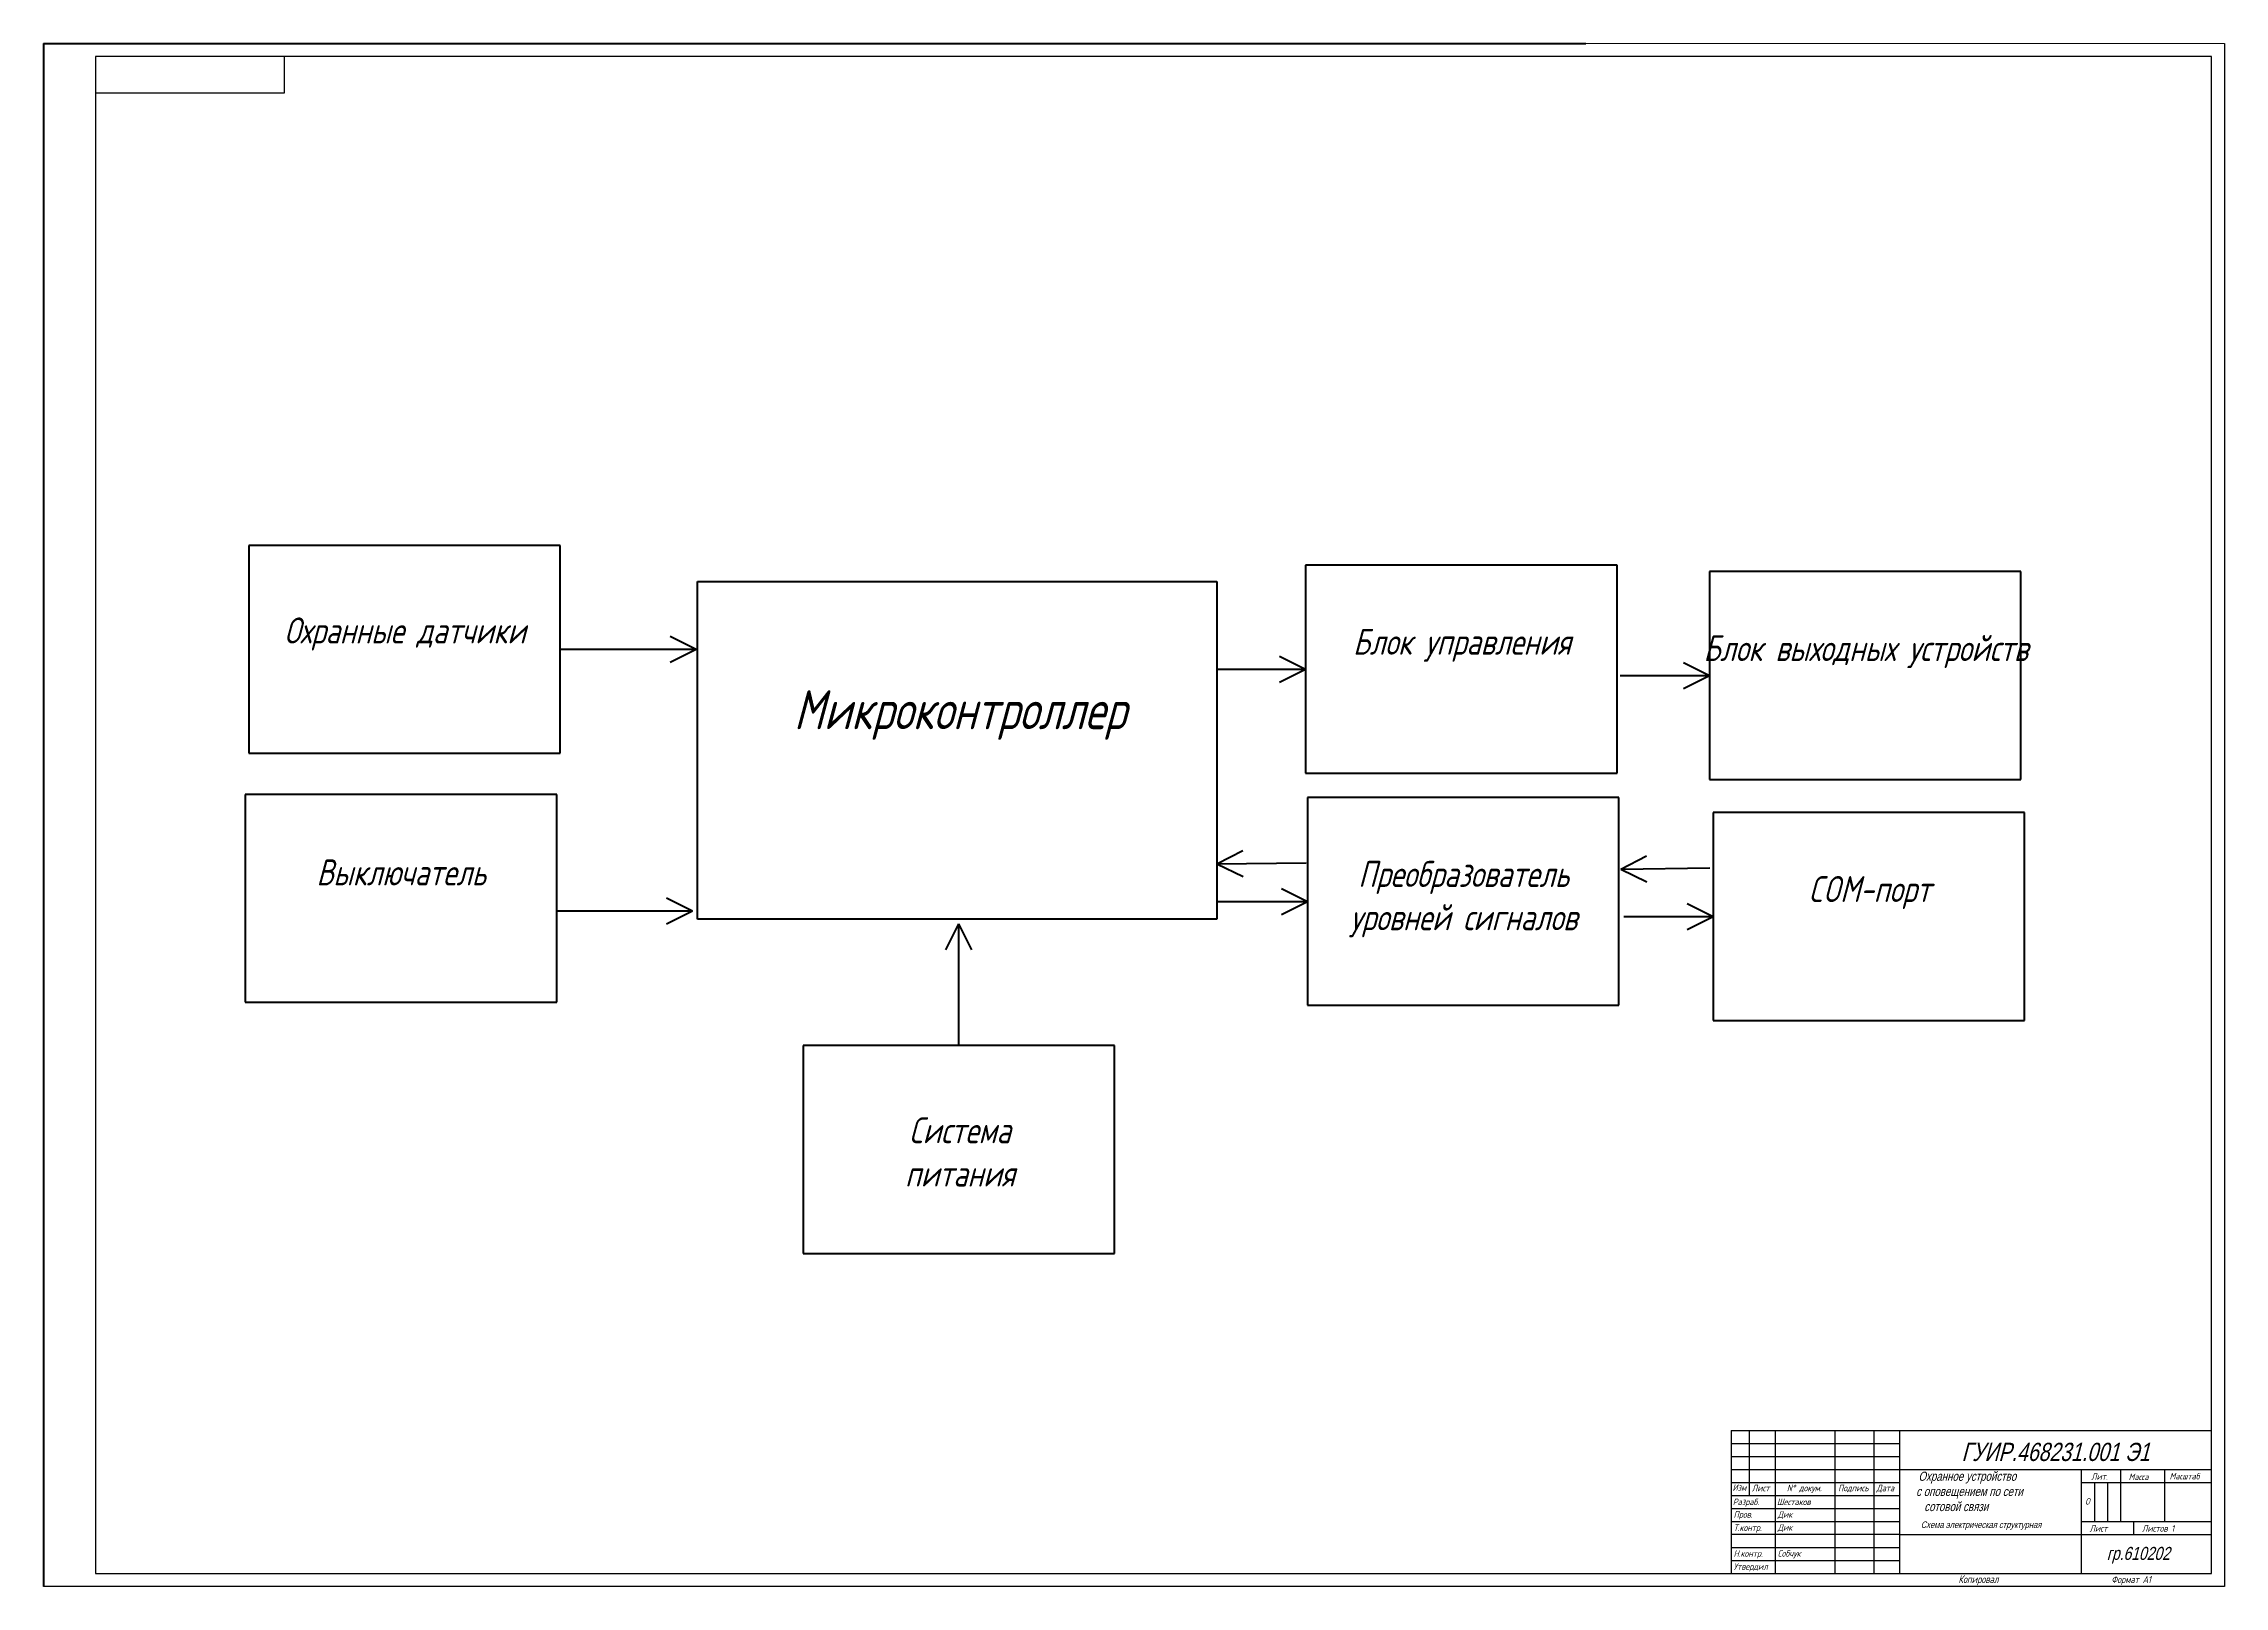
# Model space of a CAD drawing. Header units: millimetres. Extents: x 941 to 3628, y 1472 to 2429.
# Drawn here: x 2098 to 2938, y 1472 to 2066 of the extents above; entities that cross this region are included whole.
import ezdxf

# ---------------------------------------------------------------- set-up
doc = ezdxf.new("R2010")
doc.units = ezdxf.units.MM
doc.layers.add('RAHMEN025', color=7, linetype='Continuous')
doc.layers.add('Текст', color=4, linetype='Continuous')
for name, color, linetype, lineweight in [('TXT', 220, 'Continuous', 20), ('Основная', 7, 'Continuous', 40), ('Рамка', 7, 'Continuous', 60)]:
    doc.layers.add(name, color=color, linetype=linetype, lineweight=lineweight)
doc.styles.add('ESKD', font='standarteskd.shx', dxfattribs={"width": 0.8, "oblique": 15})
doc.styles.add('стиль рамки', font='romans.shx', dxfattribs={"width": 0.75, "oblique": 15, "height": 3.5})
doc.styles.add('стиль1', font='romans.shx', dxfattribs={"width": 0.75, "oblique": 15, "height": 3.5})

msp = doc.modelspace()

# ---------------------------------------------------------------- texts
at = {"style": 'ESKD'}
for s, insert, char_height, width, attachment_point in [('ГУИР.468231.001 Э1', (2873.29, 1523.88), 7, 120, 5), ('\\pxt1;  {\\H0.7x;Охранное устройство\\P  с оповещением по сети \\P     сотовой связи}', (2817.48, 1516.3), 5, 105.9279, 1), ('\\pxt1; Схема электрическая структурная ', (2820.56, 1497.15), 2.5, 112.73, 1), ('гр.610202{\\H0.7x; }', (2893, 1487.34), 5, 105.9279, 1)]:
    msp.add_mtext(s, dxfattribs=dict(at, insert=insert, char_height=char_height, width=width, attachment_point=attachment_point))
at = {"layer": 'Основная', "attachment_point": 1, "style": 'стиль рамки'}
for s, width, insert, char_height in [('\\pxqc;Охранные датчики', 120, (2177.45, 1845.19), 10), ('\\pxqc;Блок управления', 120, (2584.59, 1840.86), 10), ('\\pxqc;Блок выходных устройств', 120, (2740.15, 1838.41), 10), ('\\pxqc;Микроконтроллер ', 141.6897, (2380.38, 1817.18), 15), ('\\pxqc;Выключатель', 120, (2176.05, 1752.05), 10), ('\\pxqc;Преобразователь\\Pуровней сигналов', 120, (2585.28, 1751.44), 10), ('\\pxqc;COM-порт', 120, (2741.56, 1745.64), 10), ('\\pxqc;Система \\Pпитания', 120, (2391.23, 1652.77), 10)]:
    msp.add_mtext_dynamic_manual_height_columns(s, width=width, gutter_width=12.5, heights=[0], dxfattribs=dict(at, insert=insert, char_height=char_height))
at = {"layer": 'Текст', "style": 'стиль1', "oblique": 15, "width": 0.75}
for s, height, p in [('Лит.', 2.5, (2887.01, 1513.22)), ('Масса', 2.5, (2901.41, 1513.05)), ('Масштаб', 2.5, (2917.19, 1513.33)), ('Изм', 2.5, (2748.84, 1508.92)), ('Разраб.', 2.5, (2748.95, 1503.43)), ('Лист', 2.5, (2756.31, 1508.77)), ('Шестаков', 2.5, (2765.95, 1503.43)), ('N%%d докум. ', 2.5, (2769.77, 1508.77)), ('Подпись', 2.5, (2789.51, 1508.77)), ('Дата', 2.5, (2804.3, 1508.77)), ('О  ', 2.5, (2884.68, 1503.64)), ('Пров.', 2.5, (2749.26, 1498.6)), ('Т.контр.', 2.5, (2749.26, 1493.49)), ('Дик', 2.5, (2766.26, 1498.6)), ('Дик', 2.5, (2766.26, 1493.6)), ('Лист   ', 2.5, (2886.39, 1493.22)), ('Листов 1', 2.5, (2906.59, 1493.22)), ('Утвердил', 2.5, (2749.26, 1478.54)), ('Н.контр.', 2.5, (2749.26, 1483.56)), ('Собчук', 2.5, (2766.26, 1483.6)), ('Копировал', 3, (2835.83, 1473.4)), ('Формат А1', 2.75, (2894.76, 1473.4))]:
    msp.add_text(s, height=height, dxfattribs=at).set_placement(p)

# ---------------------------------------------------------------- linework, layer by layer
for p, q in [((2933.29, 2061.15), (2118.29, 2061.15)), ((2118.29, 2061.15), (2118.29, 1477.15)), ((2191.06, 2047.15), (2191.06, 2061.15)), ((2933.29, 1477.15), (2933.29, 2061.15)), ((2118.29, 2047.15), (2191.04, 2047.15)), ((2748.29, 1527.15), (2813.29, 1527.15)), ((2748.29, 1522.15), (2813.29, 1522.15)), ((2748.29, 1517.15), (2813.29, 1517.15)), ((2888.29, 1512.15), (2888.29, 1497.15)), ((2893.29, 1512.15), (2893.29, 1497.15)), ((2748.29, 1502.15), (2813.29, 1502.15)), ((2748.29, 1497.15), (2813.29, 1497.15)), ((2813.29, 1492.15), (2748.29, 1492.15)), ((2748.29, 1487.15), (2813.29, 1487.15)), ((2748.29, 1482.15), (2813.29, 1482.15)), ((2118.29, 1477.15), (2933.29, 1477.15))]:
    msp.add_line(p, q)
for points in [[(2748.29, 1532.15), (2933.29, 1532.15)], [(2748.29, 1532.15), (2748.29, 1477.15)], [(2755.29, 1532.15), (2755.29, 1507.15)], [(2765.29, 1532.15), (2765.29, 1477.15)], [(2788.29, 1532.15), (2788.29, 1477.15)], [(2803.29, 1532.15), (2803.29, 1477.15)], [(2813.29, 1477.15), (2813.29, 1532.15)], [(2748.29, 1512.15), (2813.29, 1512.15)], [(2813.29, 1517.15), (2933.29, 1517.15)], [(2883.29, 1477.15), (2883.29, 1517.15)], [(2883.29, 1512.15), (2933.29, 1512.15)], [(2898.29, 1517.15), (2898.29, 1498.15), (2898.29, 1497.15)], [(2915.29, 1517.15), (2915.29, 1497.15)], [(2748.29, 1507.15), (2813.29, 1507.15)], [(2883.29, 1497.15), (2933.29, 1497.15)], [(2903.29, 1497.15), (2903.29, 1492.15)], [(2813.29, 1492.15), (2933.29, 1492.15)]]:
    msp.add_lwpolyline(points)
at = {"layer": 'RAHMEN025'}
for p, q in [((2938.29, 2066.15), (2938.29, 1472.15)), ((2938.29, 1472.15), (2098.29, 1472.15))]:
    msp.add_line(p, q, dxfattribs=at)
at = {"layer": 'TXT'}
msp.add_line((2692.29, 2066.15), (2938.29, 2066.15), dxfattribs=at)
at = {"layer": 'Основная'}
for p, q in [((2177.32, 1872.95), (2177.32, 1792.95)), ((2297.32, 1872.95), (2177.32, 1872.95)), ((2297.32, 1792.95), (2297.32, 1872.95)), ((2584.38, 1865.3), (2584.38, 1785.3)), ((2704.38, 1865.3), (2584.38, 1865.3)), ((2704.38, 1785.3), (2704.38, 1865.3)), ((2350.14, 1729.1), (2350.14, 1859.1)), ((2350.14, 1859.1), (2550.14, 1859.1)), ((2550.14, 1859.1), (2550.14, 1729.1)), ((2739.94, 1862.85), (2739.94, 1782.85)), ((2859.94, 1862.85), (2739.94, 1862.85)), ((2859.94, 1782.85), (2859.94, 1862.85)), ((2297.32, 1832.95), (2349.65, 1832.95)), ((2339.65, 1837.95), (2349.65, 1832.95)), ((2339.65, 1827.95), (2349.65, 1832.95)), ((2550, 1825.3), (2584.38, 1825.3)), ((2574.38, 1830.3), (2584.38, 1825.3)), ((2574.38, 1820.3), (2584.38, 1825.3)), ((2705.56, 1822.85), (2739.94, 1822.85)), ((2729.94, 1827.85), (2739.94, 1822.85)), ((2729.94, 1817.85), (2739.94, 1822.85)), ((2177.32, 1792.95), (2297.32, 1792.95)), ((2584.38, 1785.3), (2704.38, 1785.3)), ((2739.94, 1782.85), (2859.94, 1782.85)), ((2175.92, 1777.03), (2175.92, 1697.03)), ((2295.92, 1777.03), (2175.92, 1777.03)), ((2295.92, 1697.03), (2295.92, 1777.03)), ((2585.07, 1775.88), (2585.07, 1695.88)), ((2705.07, 1775.88), (2585.07, 1775.88)), ((2705.07, 1695.88), (2705.07, 1775.88)), ((2741.35, 1770.08), (2741.35, 1690.08)), ((2861.35, 1770.08), (2741.35, 1770.08)), ((2861.35, 1690.08), (2861.35, 1770.08)), ((2560.17, 1755.33), (2550.24, 1750.2)), ((2584.62, 1750.67), (2550.24, 1750.2)), ((2560.31, 1745.34), (2550.24, 1750.2)), ((2715.69, 1753.3), (2705.76, 1748.17)), ((2740.13, 1748.64), (2705.76, 1748.17)), ((2715.82, 1743.31), (2705.76, 1748.17)), ((2575.07, 1740.88), (2585.07, 1735.88)), ((2295.92, 1732.22), (2348.25, 1732.22)), ((2338.25, 1737.22), (2348.25, 1732.22)), ((2338.25, 1727.22), (2348.25, 1732.22)), ((2550.69, 1735.88), (2585.07, 1735.88)), ((2575.07, 1730.88), (2585.07, 1735.88)), ((2731.35, 1735.08), (2741.35, 1730.08)), ((2550.14, 1729.1), (2350.14, 1729.1)), ((2445.83, 1717.28), (2450.83, 1727.28)), ((2450.83, 1680.36), (2450.83, 1727.28)), ((2455.83, 1717.28), (2450.83, 1727.28)), ((2706.97, 1730.08), (2741.35, 1730.08)), ((2731.35, 1725.08), (2741.35, 1730.08)), ((2175.92, 1697.03), (2295.92, 1697.03)), ((2585.07, 1695.88), (2705.07, 1695.88)), ((2741.35, 1690.08), (2861.35, 1690.08)), ((2390.83, 1680.36), (2390.83, 1600.36)), ((2510.83, 1680.36), (2390.83, 1680.36)), ((2510.83, 1600.36), (2510.83, 1680.36)), ((2390.83, 1600.36), (2510.83, 1600.36))]:
    msp.add_line(p, q, dxfattribs=at)
at = {"layer": 'Рамка'}
for q in [(2098.29, 1472.15), (2692.29, 2066.15)]:
    msp.add_line((2098.29, 2066.15), q, dxfattribs=at)

msp.set_redraw_order([(e.dxf.handle, doc.entitydb.next_handle()) for e in msp.query("TEXT MTEXT ATTDEF DIMENSION ARC_DIMENSION")])  # texts and dimensions are drawn at this point

doc.saveas('drawing.dxf')
